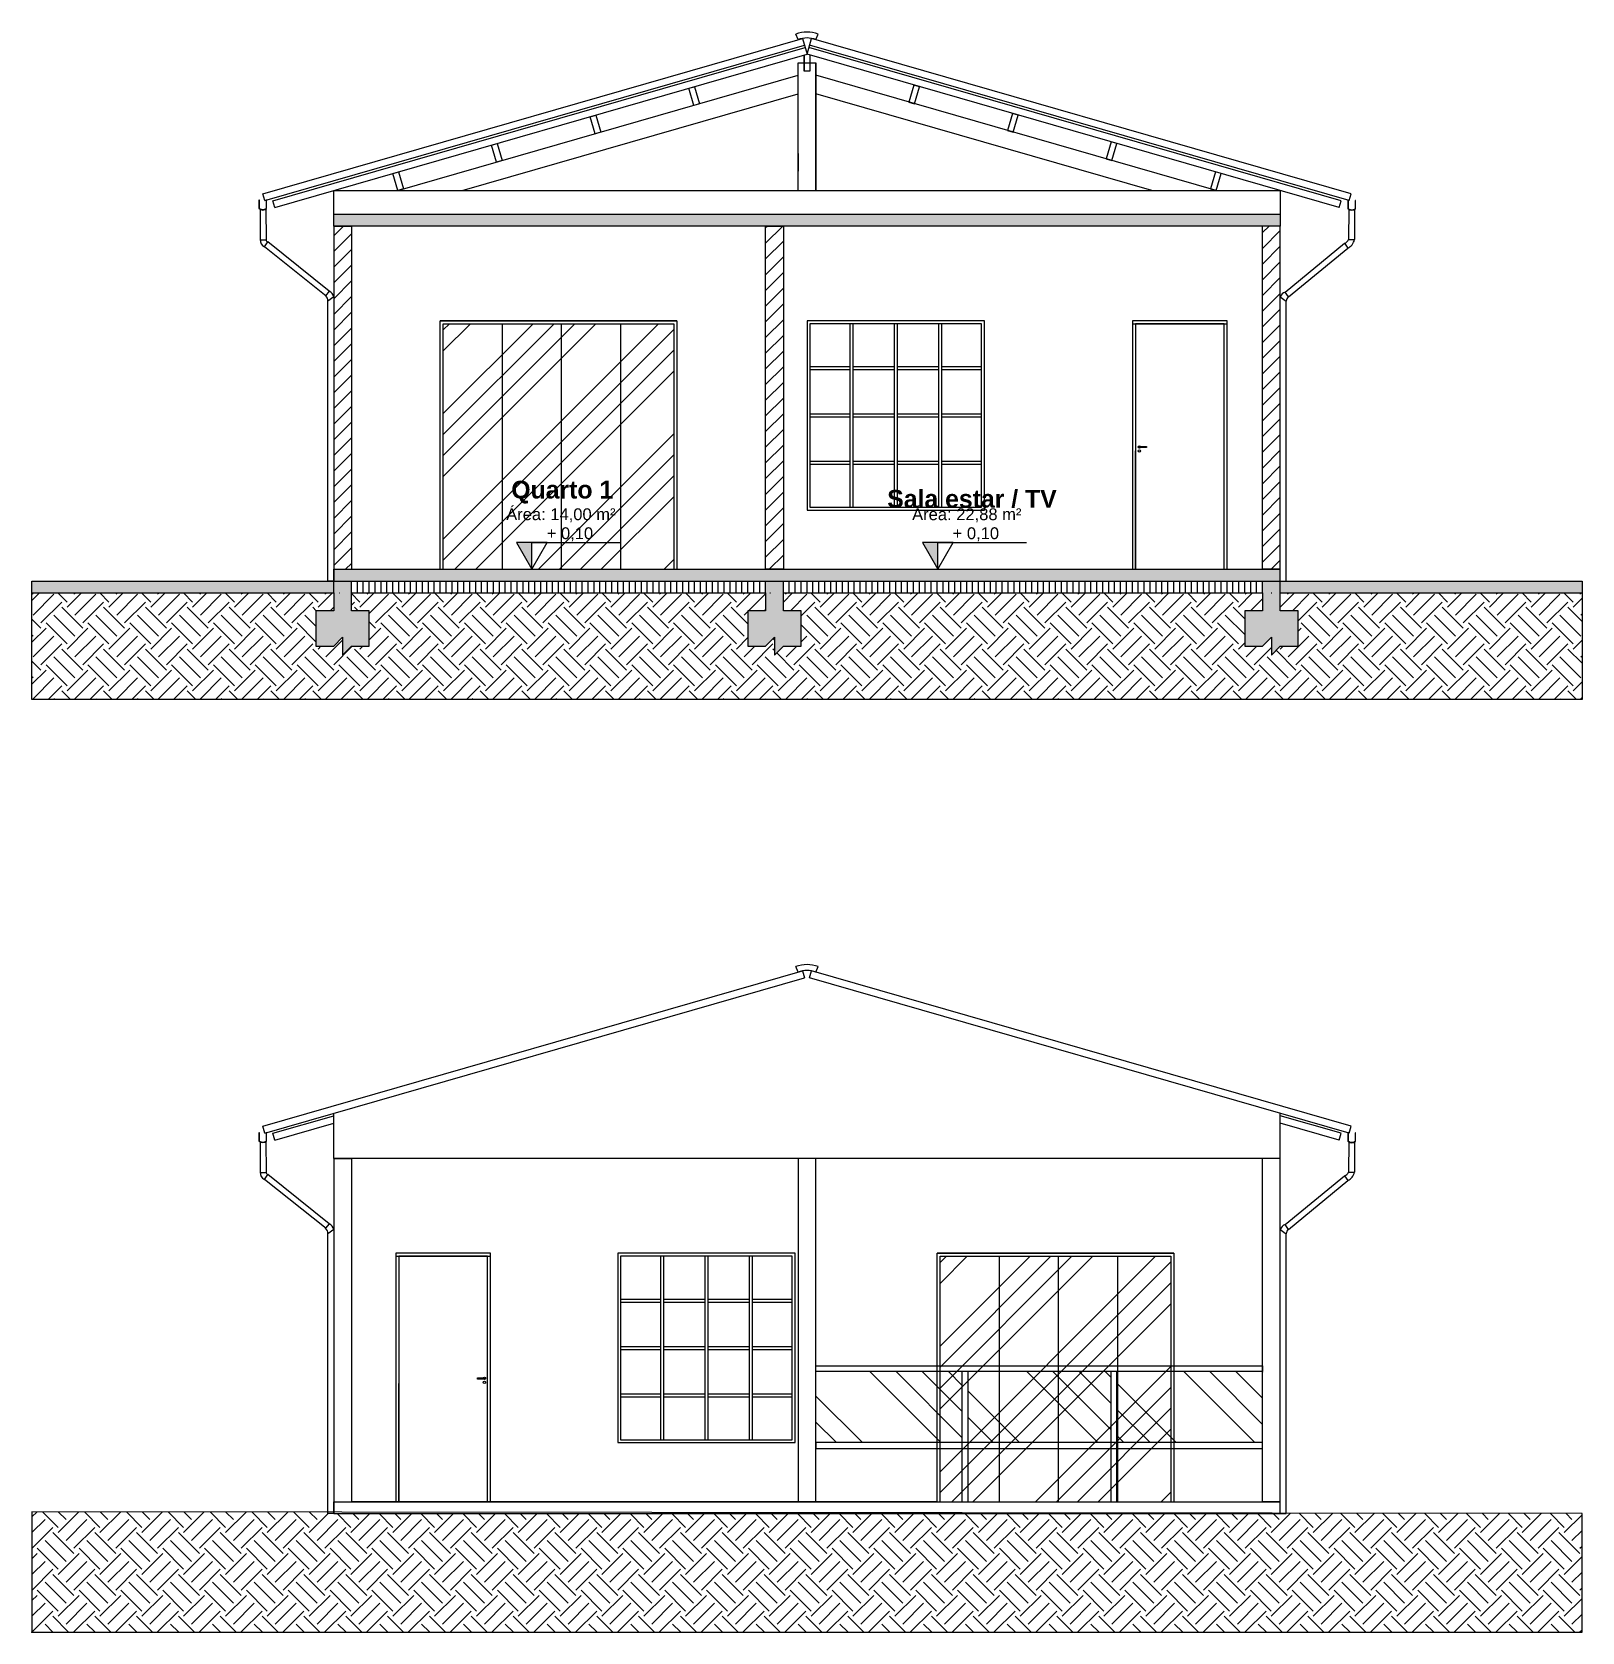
# Model space of a CAD drawing. Header units: inches. Extents: x 0 to 3265, y -67 to 1352.
# Drawn here: x 0 to 1310, y 0 to 1352 of the extents above; entities that cross this region are included whole.
import ezdxf

# ---------------------------------------------------------------- set-up
doc = ezdxf.new("R2010")
doc.units = ezdxf.units.IN
doc.header["$MEASUREMENT"] = 0
doc.styles.get("Standard").update_dxf_attribs({"font": 'arial.ttf'})
pattern_1 = [(50, (255, 887.973), (14.3452, -1.25504), [1.5, -16.5]), (355, (255, 887.973), (-2.77503, 15.04384), [1.2, -13.2]), (100.4514, (256.195, 887.869), (11.57018, 13.7888), [1.2748, -14.02284]), (46.1842, (255, 891.973), (21.34483, -3.3104), [2.25, -24.75]), (96.6356, (256.779, 891.698), (18.69324, 19.48237), [1.9122, -21.03428]), (351.1842, (255, 891.973), (18.69324, 19.48237), [1.8, -19.8]), (21, (257, 890.973), (11.93814, -8.05238), [1.5, -16.5]), (326, (257, 890.973), (4.8663, 14.503), [1.2, -13.2]), (71.4514, (257.995, 890.302), (16.80445, 6.45062), [1.2748, -14.02284]), (37.5, (255, 887.9735), (0.243197, 6.657877), [0, -13.04, 0, -13.4, 0, -13.25]), (7.5, (255, 887.9735), (5.26139, 7.888234), [0, -7.64, 0, -12.74, 0, -5.05]), (327.5, (250.54, 887.9735), (10.67645, -0.451097), [0, -5, 0, -15.6, 0, -20.7]), (317.5, (248.54, 887.9735), (11.66372, 2.0021), [0, -6.5, 0, -10.36, 0, -14.7])]

msp = doc.modelspace()

# ---------------------------------------------------------------- texts
at = {"attachment_point": 1}
for s, width, insert, char_height in [('{\\fArial|b1|i0|c0|p34;Quarto 1}', 93.2642948, (405.08139, 972.77974), 15), ('{\\fArial|b1|i0|c0|p34;Sala estar / TV}', 175.0536279, (722.80041, 965.06008), 15), ('Área: 14,00 m²', 99.4001021, (400.78631, 949.4793), 10), ('Área: 22,88 m²', 99.4001021, (743.85247, 949.4793), 10), ('\\pi-30,l40,t40;+ 0,10', 71.0483032, (425.03265, 933.43884), 10), ('\\pi-30,l40,t40;+ 0,10', 71.0483032, (768.09881, 933.43884), 10)]:
    msp.add_mtext_dynamic_manual_height_columns(s, width=width, gutter_width=1, heights=[0], dxfattribs=dict(at, insert=insert, char_height=char_height))

# ---------------------------------------------------------------- hatches: boundary and pattern name
h = msp.add_hatch()
h.set_pattern_fill('AR-CONC', color=256, scale=2, angle=90)
h.set_pattern_definition([(140, (255, 887.973), (1.25504, 14.3452), [1.5, -16.5]), (85, (255, 887.973), (-15.04384, -2.77503), [1.2, -13.2]), (190.4514, (255.105, 889.169), (-13.7888, 11.57018), [1.2748, -14.02284]), (136.1842, (251, 887.973), (3.3104, 21.34483), [2.25, -24.75]), (186.6356, (251.276, 889.752), (-19.48237, 18.69324), [1.9122, -21.0343]), (81.1842, (251, 887.973), (-19.4824, 18.69324), [1.8, -19.8]), (111, (252, 889.973), (8.05238, 11.93814), [1.5, -16.5]), (56, (252, 889.973), (-14.503, 4.8663), [1.2, -13.2]), (161.4514, (252.671, 890.968), (-6.45062, 16.80445), [1.2748, -14.02284]), (127.5, (255, 887.9735), (-6.657877, 0.243197), [0, -13.04, 0, -13.4, 0, -13.25]), (97.5, (255, 887.9735), (-7.888234, 5.26139), [0, -7.64, 0, -12.74, 0, -5.05]), (57.5, (255, 883.5135), (0.451097, 10.67645), [0, -5, 0, -15.6, 0, -20.7]), (47.5, (255, 881.5135), (-2.0021, 11.66372), [0, -6.5, 0, -10.36, 0, -14.7])])
h.paths.add_polyline_path([(1055, 1197.97348), (255, 1197.97348), (255, 1187.97348), (270, 1187.97348), (1055, 1187.97348)])
h = msp.add_hatch()
h.set_pattern_fill('ANSI31', color=256, scale=75)
h.set_pattern_definition([(45, (255, 887.9735), (-6.62913, 6.62913), [])])
h.paths.add_polyline_path([(255, 897.97348), (270, 897.97348), (270, 1187.97348), (255, 1187.97348)])
h.paths.add_polyline_path([(620, 897.97348), (635, 897.97348), (635, 1187.97348), (620, 1187.97348)])
h.paths.add_polyline_path([(1040, 897.97348), (1055, 897.97348), (1055, 1187.97348), (1040, 1187.97348)])
h = msp.add_hatch()
h.set_pattern_fill('ANSI34', color=256, scale=100)
h.set_pattern_definition([(45, (0, 788.035), (-53.033, 53.033), []), (45, (17.68, 788.035), (-53.033, 53.033), []), (45, (35.355, 788.035), (-53.033, 53.033), []), (45, (53.03, 788.035), (-53.033, 53.033), [])])
h.paths.add_polyline_path([(542.5, 1105.47348), (347.5, 1105.47348), (347.5, 897.97348), (542.5, 897.97348)])
at = {"true_color": 0x000000}
h = msp.add_hatch(color=18, dxfattribs=at)
h.dxf.hatch_style = 1
h.paths.add_polyline_path([(935.93287, 1001.25155), (935.93287, 1001.75155), (936.7989, 1001.75155, 0.767326988), (934.93287, 1001.25155, 0.767326988), (936.7989, 1000.75155), (935.93287, 1000.75155)])
h = msp.add_hatch(color=256)
h.dxf.hatch_style = 1
h.paths.add_polyline_path([(422.5, 920.524), (409.48045, 920.524), (422.5, 897.97348)])
h = msp.add_hatch(color=256)
h.dxf.hatch_style = 1
h.paths.add_polyline_path([(765.56615, 920.524), (752.54661, 920.524), (765.56615, 897.97348)])
h = msp.add_hatch()
h.set_pattern_fill('AR-CONC', color=256, scale=2)
h.set_pattern_definition(pattern_1)
h.paths.add_polyline_path([(1055, 887.97348), (1055, 897.97348), (255, 897.97348), (255, 887.97348)])
h = msp.add_hatch()
h.set_pattern_fill('AR-CONC', color=256, scale=2)
h.set_pattern_definition(pattern_1)
h.paths.add_polyline_path([(255, 877.97348), (255, 887.97348), (0, 887.97348), (0, 877.97348)])
h.paths.add_polyline_path([(1310, 877.97348), (1310, 887.97348), (1060, 887.97348), (1055, 887.97348), (1055, 877.97348)])
h = msp.add_hatch()
h.set_pattern_fill('AR-CONC', color=256, scale=2)
h.set_pattern_definition(pattern_1)
h.paths.add_polyline_path([(255, 877.97348), (255, 862.97348), (240, 862.97348), (240, 832.97348), (255, 832.97348), (262.5, 840.47348), (262.5, 825.47348), (270, 832.97348), (285, 832.97348), (285, 862.97348), (270, 862.97348), (270, 877.97348), (270, 887.97348), (255, 887.97348)])
h.paths.add_polyline_path([(620, 887.97348), (620, 877.97348), (620, 862.97348), (605, 862.97348), (605, 832.97348), (620, 832.97348), (627.5, 840.47348), (627.5, 825.47348), (635, 832.97348), (650, 832.97348), (650, 862.97348), (635, 862.97348), (635, 877.97348), (635, 887.97348)])
h.paths.add_polyline_path([(1055, 887.97348), (1040, 887.97348), (1040, 877.97348), (1040, 862.97348), (1025, 862.97348), (1025, 832.97348), (1040, 832.97348), (1047.5, 840.47348), (1047.5, 825.47348), (1055, 832.97348), (1070, 832.97348), (1070, 862.97348), (1055, 862.97348), (1055, 877.97348)])
h = msp.add_hatch()
h.set_pattern_fill('_USER', color=256, scale=5, angle=90, pattern_type=0)
h.set_pattern_definition([(90, (255, 887.9735), (-5, 3e-16), [])])
h.paths.add_polyline_path([(620, 877.97348), (620, 887.97348), (270, 887.97348), (270, 877.97348)])
h.paths.add_polyline_path([(1040, 877.97348), (1040, 887.97348), (635, 887.97348), (635, 877.97348)])
h = msp.add_hatch()
h.set_pattern_fill('EARTH', color=256, scale=100, angle=45)
h.set_pattern_definition([(45, (255, 887.973), (4e-15, 35.35534), [25, -25]), (45, (248.37, 894.603), (4e-15, 35.35534), [25, -25]), (45, (241.742, 901.232), (4e-15, 35.35534), [25, -25]), (135, (241.742, 905.65), (-35.35534, 4e-15), [25, -25]), (135, (248.37, 912.28), (-35.35534, 4e-15), [25, -25]), (135, (255, 918.91), (-35.35534, 4e-15), [25, -25])])
h.paths.add_polyline_path([(1310, 787.97348), (1310, 877.97348), (1055, 877.97348), (1055, 862.97348), (1070, 862.97348), (1070, 832.97348), (1055, 832.97348), (1047.5, 825.47348), (1047.5, 840.47348), (1040, 832.97348), (1025, 832.97348), (1025, 862.97348), (1040, 862.97348), (1040, 877.97348), (635, 877.97348), (635, 862.97348), (650, 862.97348), (650, 832.97348), (635, 832.97348), (627.5, 825.47348), (627.5, 840.47348), (620, 832.97348), (605, 832.97348), (605, 862.97348), (620, 862.97348), (620, 877.97348), (270, 877.97348), (270, 862.97348), (285, 862.97348), (285, 832.97348), (270, 832.97348), (262.5, 825.47348), (262.5, 840.47348), (255, 832.97348), (240, 832.97348), (240, 862.97348), (255, 862.97348), (255, 877.97348), (0, 877.97348), (0, 787.97348), (250, 787.97348)])
h = msp.add_hatch()
h.set_pattern_fill('AR-CONC', color=256, scale=2)
h.set_pattern_definition(pattern_1)
h.paths.add_polyline_path([(285, 862.97348), (270, 862.97348), (270, 877.97348), (255, 877.97348), (255, 862.97348), (240, 862.97348), (240, 832.97348), (255, 832.97348), (262.5, 840.47348), (262.5, 825.47348), (270, 832.97348), (285, 832.97348)])
h.paths.add_polyline_path([(650, 862.97348), (635, 862.97348), (635, 877.97348), (620, 877.97348), (620, 862.97348), (605, 862.97348), (605, 832.97348), (620, 832.97348), (627.5, 840.47348), (627.5, 825.47348), (635, 832.97348), (650, 832.97348)])
h.paths.add_polyline_path([(1070, 862.97348), (1055, 862.97348), (1055, 877.97348), (1040, 877.97348), (1040, 862.97348), (1025, 862.97348), (1025, 832.97348), (1040, 832.97348), (1047.5, 840.47348), (1047.5, 825.47348), (1055, 832.97348), (1070, 832.97348)])
h = msp.add_hatch()
h.set_pattern_fill('ANSI34', color=256, scale=100)
h.set_pattern_definition([(45, (420, 0.06), (-53.033, 53.033), []), (45, (437.68, 0.06), (-53.033, 53.033), []), (45, (455.355, 0.06), (-53.033, 53.033), []), (45, (473.03, 0.06), (-53.033, 53.033), [])])
h.paths.add_polyline_path([(962.5, 317.5), (767.5, 317.5), (767.5, 110), (962.5, 110)])
h = msp.add_hatch()
h.set_pattern_fill('ANSI34', color=256, scale=125, angle=90)
h.paths.add_polyline_path([(785.83333, 160), (785.83333, 220), (662.5, 220), (662.5, 160)])
h.paths.add_polyline_path([(916.66667, 220), (916.66667, 160), (1040, 160), (1040, 220)])
h.paths.add_polyline_path([(911.66667, 160), (911.66667, 220), (790.83333, 220), (790.83333, 160)])
h = msp.add_hatch(color=18, dxfattribs=at)
h.dxf.hatch_style = 1
h.paths.add_polyline_path([(382.43287, 214.27807), (382.43287, 213.77807), (381.56685, 213.77807, 0.767326988), (383.43287, 214.27807, 0.767326988), (381.56685, 214.77807), (382.43287, 214.77807)])
h = msp.add_hatch()
h.set_pattern_fill('EARTH', color=256, scale=100, angle=45)
h.paths.add_polyline_path([(1310, 100), (1060, 100.30208), (1060, 100), (1055, 100), (255, 100), (250, 100), (250, 101.2808), (0, 101.58287), (0, 0), (1310, 0)])

# ---------------------------------------------------------------- linework, layer by layer
for p, q in [((647.5, 1345.53298), (645.66027, 1350.18221)), ((662.5, 1345.53298), (664.33973, 1350.18221)), ((196.65984, 1209.5037), (195, 1215.26954)), ((205.26438, 1203.65584), (203.60454, 1209.42168)), ((1104.73562, 1203.65584), (1106.39546, 1209.42168)), ((1113.34016, 1209.5037), (1115, 1215.26954)), ((345, 1107.97348), (395, 1107.97348)), ((347.5, 1105.47348), (397.5, 1105.47348)), ((397.5, 1105.47348), (397.5, 897.97348)), ((445, 1107.97348), (495, 1107.97348)), ((447.5, 897.97348), (447.5, 1105.47348)), ((447.5, 1105.47348), (497.5, 1105.47348)), ((497.5, 1105.47348), (497.5, 897.97348)), ((691.25, 1105.47348), (691.25, 950.47348)), ((693.75, 1105.47348), (693.75, 950.47348)), ((728.75, 1105.47348), (728.75, 950.47348)), ((731.25, 1105.47348), (731.25, 950.47348)), ((766.25, 1105.47348), (766.25, 950.47348)), ((768.75, 1105.47348), (768.75, 950.47348)), ((930, 1105.47348), (1010, 1105.47348)), ((657.5, 1069.22348), (691.25, 1069.22348)), ((693.75, 1069.22348), (728.75, 1069.22348)), ((731.25, 1069.22348), (766.25, 1069.22348)), ((768.75, 1069.22348), (802.5, 1069.22348)), ((657.5, 1066.72348), (691.25, 1066.72348)), ((693.75, 1066.72348), (728.75, 1066.72348)), ((731.25, 1066.72348), (766.25, 1066.72348)), ((768.75, 1066.72348), (802.5, 1066.72348)), ((657.5, 1029.22348), (691.25, 1029.22348)), ((693.75, 1029.22348), (728.75, 1029.22348)), ((731.25, 1029.22348), (766.25, 1029.22348)), ((768.75, 1029.22348), (802.5, 1029.22348)), ((657.5, 1026.72348), (691.25, 1026.72348)), ((693.75, 1026.72348), (728.75, 1026.72348)), ((731.25, 1026.72348), (766.25, 1026.72348)), ((768.75, 1026.72348), (802.5, 1026.72348)), ((657.5, 989.22348), (691.25, 989.22348)), ((693.75, 989.22348), (728.75, 989.22348)), ((731.25, 989.22348), (766.25, 989.22348)), ((768.75, 989.22348), (802.5, 989.22348)), ((932.5, 897.97348), (932.5, 997.97348)), ((657.5, 986.72348), (691.25, 986.72348)), ((693.75, 986.72348), (728.75, 986.72348)), ((731.25, 986.72348), (766.25, 986.72348)), ((768.75, 986.72348), (802.5, 986.72348)), ((655, 947.97348), (805, 947.97348)), ((422.5, 897.97348), (422.5, 920.524)), ((422.5, 920.524), (497.5, 920.524)), ((765.56615, 897.97348), (765.56615, 920.524)), ((765.56615, 920.524), (840.56615, 920.524)), ((397.5, 897.97348), (447.5, 897.97348)), ((740.56615, 897.97348), (790.56615, 897.97348)), ((255, 877.97348), (255, 887.97348)), ((270, 877.97348), (270, 887.97348)), ((620, 877.97348), (620, 887.97348)), ((635, 877.97348), (635, 887.97348)), ((1040, 877.97348), (1040, 887.97348)), ((1055, 877.97348), (1055, 887.97348)), ((647.5, 557.5595), (645.66027, 562.20873)), ((662.5, 557.5595), (664.33973, 562.20873)), ((196.65984, 421.53022), (195, 427.29606)), ((205.26438, 415.68236), (203.60454, 421.4482)), ((1104.73562, 415.68236), (1106.39546, 421.4482)), ((1113.34016, 421.53022), (1115, 427.29606)), ((307.5, 317.5), (387.5, 317.5)), ((531.25, 317.5), (531.25, 162.5)), ((533.75, 317.5), (533.75, 162.5)), ((568.75, 317.5), (568.75, 162.5)), ((571.25, 317.5), (571.25, 162.5)), ((606.25, 317.5), (606.25, 162.5)), ((608.75, 317.5), (608.75, 162.5)), ((765, 320), (815, 320)), ((767.5, 317.5), (817.5, 317.5)), ((817.5, 317.5), (817.5, 110)), ((865, 320), (915, 320)), ((867.5, 110), (867.5, 317.5)), ((867.5, 317.5), (917.5, 317.5)), ((917.5, 317.5), (917.5, 110)), ((497.5, 281.25), (531.25, 281.25)), ((497.5, 278.75), (531.25, 278.75)), ((533.75, 281.25), (568.75, 281.25)), ((533.75, 278.75), (568.75, 278.75)), ((571.25, 281.25), (606.25, 281.25)), ((571.25, 278.75), (606.25, 278.75)), ((608.75, 281.25), (642.5, 281.25)), ((608.75, 278.75), (642.5, 278.75)), ((497.5, 241.25), (531.25, 241.25)), ((497.5, 238.75), (531.25, 238.75)), ((533.75, 241.25), (568.75, 241.25)), ((533.75, 238.75), (568.75, 238.75)), ((571.25, 241.25), (606.25, 241.25)), ((571.25, 238.75), (606.25, 238.75)), ((608.75, 241.25), (642.5, 241.25)), ((608.75, 238.75), (642.5, 238.75)), ((785.83333, 220), (785.83333, 110)), ((790.83333, 220), (790.83333, 110)), ((911.66667, 220), (911.66667, 110)), ((916.66667, 220), (916.66667, 110)), ((310, 110), (310, 210)), ((497.5, 201.25), (531.25, 201.25)), ((497.5, 198.75), (531.25, 198.75)), ((533.75, 201.25), (568.75, 201.25)), ((533.75, 198.75), (568.75, 198.75)), ((571.25, 201.25), (606.25, 201.25)), ((571.25, 198.75), (606.25, 198.75)), ((608.75, 201.25), (642.5, 201.25)), ((608.75, 198.75), (642.5, 198.75)), ((495, 160), (645, 160)), ((270, 110), (300, 110)), ((765, 110), (270, 110)), ((397.5, 110), (447.5, 110)), ((740.56615, 110), (790.56615, 110))]:
    msp.add_line(p, q)
for points in [[(195, 1215.26954), (651.12704, 1346.57711)], [(196.65984, 1209.5037), (652.78688, 1340.81127)], [(203.60454, 1209.42168), (653.34016, 1338.88932)], [(651.12704, 1346.57711), (655, 1333.12348), (658.87296, 1346.57711)], [(1106.39546, 1209.42168), (656.65984, 1338.88932)], [(1113.34016, 1209.5037), (657.21312, 1340.81127)], [(1115, 1215.26954), (658.87296, 1346.57711)], [(205.26438, 1203.65584), (205.26438, 1203.65584), (655, 1333.12348)], [(647.5, 1217.97348), (647.5, 1325.97348)], [(647.5, 1325.97348), (662.5, 1325.97348), (662.5, 1217.97348)], [(647.5, 1217.97348), (647.5, 1325.97348)], [(652.5, 1332.40379), (652.5, 1318.82348)], [(657.5, 1332.40379), (657.5, 1318.82348), (652.5, 1318.82348), (652.5, 1332.40379)], [(1104.73562, 1203.65584), (1104.73562, 1203.65584), (655, 1333.12348)], [(657.5, 1332.40379), (657.5, 1318.82348)], [(662.5, 1217.97348), (662.5, 1325.97348)], [(309.22204, 1217.97348), (647.5, 1315.35525)], [(1000.77796, 1217.97348), (662.5, 1315.35525)], [(363.44409, 1217.97348), (647.5, 1299.74608)], [(559.31541, 1289.96911), (555.16581, 1304.38371), (559.97067, 1305.76691), (564.12028, 1291.35231), (559.31541, 1289.96911)], [(946.55591, 1217.97348), (662.5, 1299.74608)], [(745.87972, 1291.35231), (750.02933, 1305.76691), (745.22446, 1307.15011), (741.07486, 1292.73551), (745.87972, 1291.35231)], [(475.95095, 1265.97057), (471.80135, 1280.38517), (476.60622, 1281.76837), (480.75582, 1267.35377), (475.95095, 1265.97057)], [(829.24418, 1267.35377), (833.39378, 1281.76837), (828.58891, 1283.15157), (824.43931, 1268.73697), (829.24418, 1267.35377)], [(392.5865, 1241.97202), (388.43689, 1256.38663), (393.24176, 1257.76983), (397.39137, 1243.35522), (392.5865, 1241.97202)], [(912.60863, 1243.35522), (916.75824, 1257.76983), (911.95337, 1259.15303), (907.80377, 1244.73843), (912.60863, 1243.35522)], [(647.5, 1249.25313), (647.5, 1234.25313)], [(309.22204, 1217.97348), (305.07244, 1232.38808), (309.87731, 1233.77129), (314.02691, 1219.35668), (309.22204, 1217.97348)], [(1000.77796, 1217.97348), (1004.92756, 1232.38808), (1000.12269, 1233.77129), (995.97309, 1219.35668), (1000.77796, 1217.97348)], [(255, 1197.97348), (255, 1217.97348), (1055, 1217.97348), (1055, 1197.97348)], [(192.32583, 1202.83936), (192.32583, 1209.85562), (191.82583, 1209.83936)], [(191.82583, 1209.83936), (191.82583, 1202.83936)], [(198.32583, 1202.83936), (198.32583, 1202.83936), (198.32583, 1209.85562), (197.82583, 1209.83936)], [(197.82583, 1209.83936), (197.82583, 1202.83936)], [(1112.69514, 1202.67312), (1112.69514, 1209.68938), (1112.19514, 1209.67312)], [(1112.19514, 1209.67312), (1112.19514, 1202.67312)], [(1118.69514, 1202.67312), (1118.69514, 1202.67312), (1118.69514, 1209.68938), (1118.19514, 1209.67312)], [(1118.19514, 1209.67312), (1118.19514, 1202.67312)], [(192.79508, 1202.11784), (192.79508, 1176.49056)], [(197.72875, 1202.3497), (197.79508, 1176.49056)], [(255, 1197.97348), (1055, 1197.97348), (1055, 1187.97348), (255, 1187.97348), (255, 1197.97348)], [(1112.8735, 1202.12861), (1112.64538, 1176.49056)], [(1117.64538, 1201.79972), (1117.64538, 1176.49056)], [(192.79782, 1176.29529), (197.79555, 1176.30811)], [(255, 887.97348), (1055, 887.97348), (1055, 1187.97348), (255, 1187.97348), (255, 887.97348), (255, 897.97348), (1055, 897.97348)], [(255, 1187.97348), (270, 1187.97348), (270, 897.97348)], [(635, 897.97348), (620, 897.97348), (620, 1187.97348), (635, 1187.97348), (635, 897.97348)], [(662.5, 1187.97348), (647.5, 1187.97348)], [(1055, 897.97348), (1040, 897.97348), (1040, 1187.97348)], [(1112.64538, 1176.49056), (1117.64538, 1176.49056)], [(196.46316, 1170.35996), (199.21732, 1174.53304)], [(248.49987, 1128.82558), (196.46316, 1170.35996)], [(251.25403, 1132.99866), (199.21732, 1174.53304)], [(1059.13312, 1132.25385), (1109.23711, 1173.50684)], [(1061.9414, 1128.11699), (1112.04539, 1169.36998)], [(1109.23711, 1173.50684), (1112.04539, 1169.36998)], [(251.25403, 1132.99866), (248.05863, 1129.15296)], [(255, 1128.11699), (250, 1124.45774)], [(255, 887.97348), (250, 887.97348), (250, 1124.45774)], [(1055, 1128.1822), (1060, 1124.45774)], [(1055, 887.97348), (1060, 887.97348), (1060, 1124.45774)], [(1061.9414, 1128.11699), (1059.13312, 1132.25385)], [(345, 1107.97348), (345, 1107.97348), (345, 1107.97348), (545, 1107.97348), (545, 1107.97348), (345, 1107.97348), (345, 1107.97348), (345, 1107.97348), (345, 1107.97348), (345, 1107.97348)], [(345, 897.97348), (345, 1107.97348), (545, 1107.97348), (545, 897.97348)], [(347.5, 897.97348), (347.5, 1105.47348), (542.5, 1105.47348), (542.5, 897.97348)], [(655, 1107.97348), (655, 947.97348), (805, 947.97348), (805, 1107.97348), (655, 1107.97348)], [(657.5, 1105.47348), (657.5, 950.47348), (802.5, 950.47348), (802.5, 1105.47348), (657.5, 1105.47348)], [(1010, 897.97348), (1010, 897.97348), (1010, 1107.97348), (930, 1107.97348), (930, 897.97348)], [(1007.5, 897.97348), (1007.5, 1105.47348), (932.5, 1105.47348), (932.5, 897.97348)], [(935.93287, 1001.25155), (935.93287, 1000.75155), (935.93287, 1001.75155), (941.93287, 1001.75155), (941.93287, 1000.75155), (935.93287, 1000.75155)], [(270, 897.97348), (345, 897.97348)], [(1060, 887.97348), (1310, 887.97348), (1310, 787.97348), (250, 787.97348), (0, 787.97348), (0, 887.97348), (255, 887.97348)], [(255, 887.97348), (1055, 887.97348)], [(0, 877.97348), (255, 877.97348)], [(255, 877.97348), (255, 862.97348), (240, 862.97348), (240, 832.97348), (255, 832.97348), (262.5, 840.47348), (262.5, 825.47348), (270, 832.97348), (285, 832.97348), (285, 862.97348), (270, 862.97348), (270, 877.97348)], [(259.86551, 877.97348), (260.07132, 877.97348)], [(270, 877.97348), (620, 877.97348)], [(620, 877.97348), (620, 862.97348), (605, 862.97348), (605, 832.97348), (620, 832.97348), (627.5, 840.47348), (627.5, 825.47348), (635, 832.97348), (650, 832.97348), (650, 862.97348), (635, 862.97348), (635, 877.97348)], [(623.5635, 877.97348), (624.0642, 877.97348)], [(635, 877.97348), (1040, 877.97348)], [(1040, 877.97348), (1040, 862.97348), (1025, 862.97348), (1025, 832.97348), (1040, 832.97348), (1047.5, 840.47348), (1047.5, 825.47348), (1055, 832.97348), (1070, 832.97348), (1070, 862.97348), (1055, 862.97348), (1055, 877.97348)], [(1047.3211, 877.97348), (1047.79962, 877.97348)], [(1055, 877.97348), (1310, 877.97348)], [(195, 427.29606), (651.12704, 558.60363)], [(651.12704, 558.60363), (652.78688, 552.83779)], [(657.21312, 552.83779), (658.87296, 558.60363)], [(1115, 427.29606), (658.87296, 558.60363)], [(196.65984, 421.53022), (652.78688, 552.83779)], [(1113.34016, 421.53022), (657.21312, 552.83779)], [(203.60454, 421.4482), (255, 436.24367)], [(255, 400), (255, 438.32489)], [(1055, 400), (1055, 438.32489)], [(1106.39546, 421.4482), (1055, 436.24367)], [(192.32583, 414.86588), (192.32583, 421.88214), (191.82583, 421.86588)], [(191.82583, 421.86588), (191.82583, 414.86588)], [(198.32583, 414.86588), (198.32583, 414.86588), (198.32583, 421.88214), (197.82583, 421.86588)], [(197.82583, 421.86588), (197.82583, 414.86588)], [(205.26438, 415.68236), (255, 430)], [(1104.73562, 415.68236), (1104.73562, 415.68236), (1055, 430)], [(1112.69514, 414.69964), (1112.69514, 421.7159), (1112.19514, 421.69964)], [(1112.19514, 421.69964), (1112.19514, 414.69964)], [(1118.69514, 414.69964), (1118.69514, 414.69964), (1118.69514, 421.7159), (1118.19514, 421.69964)], [(1118.19514, 421.69964), (1118.19514, 414.69964)], [(192.79508, 414.14436), (192.79508, 388.51708)], [(197.72875, 414.37622), (197.79508, 388.51708)], [(1112.8735, 414.15513), (1112.64538, 388.51708)], [(1117.64538, 413.82624), (1117.64538, 388.51708)], [(255, 100), (1055, 100), (1055, 400), (255, 400), (255, 100), (255, 110), (1055, 110)], [(255, 400), (270, 400), (270, 110)], [(662.5, 400), (647.5, 400)], [(647.5, 400), (647.5, 400), (647.5, 110), (662.5, 110), (662.5, 400), (647.5, 400)], [(1055, 110), (1040, 110), (1040, 400)], [(192.79782, 388.32181), (197.79555, 388.33463)], [(196.46316, 382.38648), (199.21732, 386.55956)], [(248.49987, 340.8521), (196.46316, 382.38648)], [(251.25403, 345.02518), (199.21732, 386.55956)], [(1059.13312, 344.28037), (1109.23711, 385.53336)], [(1061.9414, 340.14351), (1112.04539, 381.3965)], [(1109.23711, 385.53336), (1112.04539, 381.3965)], [(1112.64538, 388.51708), (1117.64538, 388.51708)], [(251.25403, 345.02518), (248.05863, 341.17948)], [(255, 340.14351), (250, 336.48426)], [(1055, 340.20872), (1060, 336.48426)], [(1061.9414, 340.14351), (1059.13312, 344.28037)], [(255, 100), (250, 100), (250, 336.48426)], [(1055, 100), (1060, 100), (1060, 336.48426)], [(387.5, 110), (387.5, 110), (387.5, 320), (307.5, 320), (307.5, 110)], [(385, 110), (385, 317.5), (310, 317.5), (310, 110)], [(495, 320), (495, 160), (645, 160), (645, 320), (495, 320)], [(497.5, 317.5), (497.5, 162.5), (642.5, 162.5), (642.5, 317.5), (497.5, 317.5)], [(765, 320), (765, 320), (765, 320), (965, 320), (965, 320), (765, 320), (765, 320), (765, 320), (765, 320), (765, 320)], [(765, 110), (765, 320), (965, 320), (965, 110)], [(767.5, 110), (767.5, 317.5), (962.5, 317.5), (962.5, 110)], [(662.5, 220), (662.5, 225), (1040, 225), (1040, 220), (662.5, 220), (662.5, 225)], [(382.43287, 214.27807), (382.43287, 214.77807), (382.43287, 213.77807), (376.43287, 213.77807), (376.43287, 214.77807), (382.43287, 214.77807)], [(662.5, 155), (662.5, 155), (1040, 155), (1040, 160), (662.5, 160), (662.5, 155)], [(270, 110), (345, 110)], [(0, 101.58287), (0, 0), (1310, 0), (1310, 100), (0, 101.58287)], [(255, 100), (1055, 100)]]:
    msp.add_lwpolyline(points)
for points in [[(657.5, 1105.47348), (657.5, 950.47348), (802.5, 950.47348), (802.5, 1105.47348)], [(422.5, 897.97348), (435.51955, 920.524), (409.48045, 920.524)], [(765.56615, 897.97348), (778.5857, 920.524), (752.54661, 920.524)], [(205.26438, 415.68236)], [(497.5, 317.5), (497.5, 162.5), (642.5, 162.5), (642.5, 317.5)]]:
    msp.add_lwpolyline(points, close=True)
for centre in [(935.93287, 1001.25155), (935.87942, 997.97348), (382.43287, 214.27807), (382.43287, 210.99957)]:
    msp.add_circle(centre, 1)
for centre, radius, start, end in [((655, 1326.57948), 25.38345, 68.41102602, 111.58897398), ((655, 1326.57948), 20.38345, 68.41102602, 111.58897398), ((195.07583, 1206.19348), 4.6704, 225.90323734, 314.09676266), ((195.07583, 1206.61429), 4.6704, 233.92706189, 306.07293811), ((1115.44514, 1206.02724), 4.6704, 225.90323734, 314.09676266), ((1115.44514, 1206.44806), 4.6704, 233.92706189, 306.07293811), ((199.75226, 1176.49056), 6.95718, 180, 241.78615775), ((199.85332, 1176.49056), 2.05824, 180, 252.00094969), ((1108.47527, 1177.81555), 4.37555, 280.02703354, 342.37300129), ((1107.8053, 1178.46696), 10.0366, 294.99015998, 348.64309873), ((244.78253, 1125.0494), 5.25091, 353.53029297, 51.39771246), ((247.56184, 1126.28736), 7.65988, 13.81916852, 61.18276672), ((1060.90664, 1126.31997), 6.19324, 106.64030624, 162.50109479), ((1064.41928, 1124.45774), 4.41928, 124.10402871, 180), ((655, 538.606), 25.38345, 68.41102602, 111.58897398), ((655, 538.606), 20.38345, 68.41102602, 111.58897398), ((195.07583, 418.22), 4.6704, 225.90323734, 314.09676266), ((195.07583, 418.64081), 4.6704, 233.92706189, 306.07293811), ((1115.44514, 418.05376), 4.6704, 225.90323734, 314.09676266), ((1115.44514, 418.47458), 4.6704, 233.92706189, 306.07293811), ((199.75226, 388.51708), 6.95718, 180, 241.78615775), ((199.85332, 388.51708), 2.05824, 180, 252.00094969), ((1108.47527, 389.84207), 4.37555, 280.02703354, 342.37300129), ((1107.8053, 390.49348), 10.0366, 294.99015998, 348.64309873), ((244.78253, 337.07592), 5.25091, 353.53029297, 51.39771246), ((247.56184, 338.31388), 7.65988, 13.81916852, 61.18276672), ((1060.90664, 338.34649), 6.19324, 106.64030624, 162.50109479), ((1064.41928, 336.48426), 4.41928, 124.10402871, 180)]:
    msp.add_arc(centre, radius, start, end)
msp.add_point((0, 0))

msp.set_redraw_order([(e.dxf.handle, doc.entitydb.next_handle()) for e in msp.query("TEXT MTEXT ATTDEF DIMENSION ARC_DIMENSION")])  # texts and dimensions are drawn at this point

doc.saveas('drawing.dxf')
